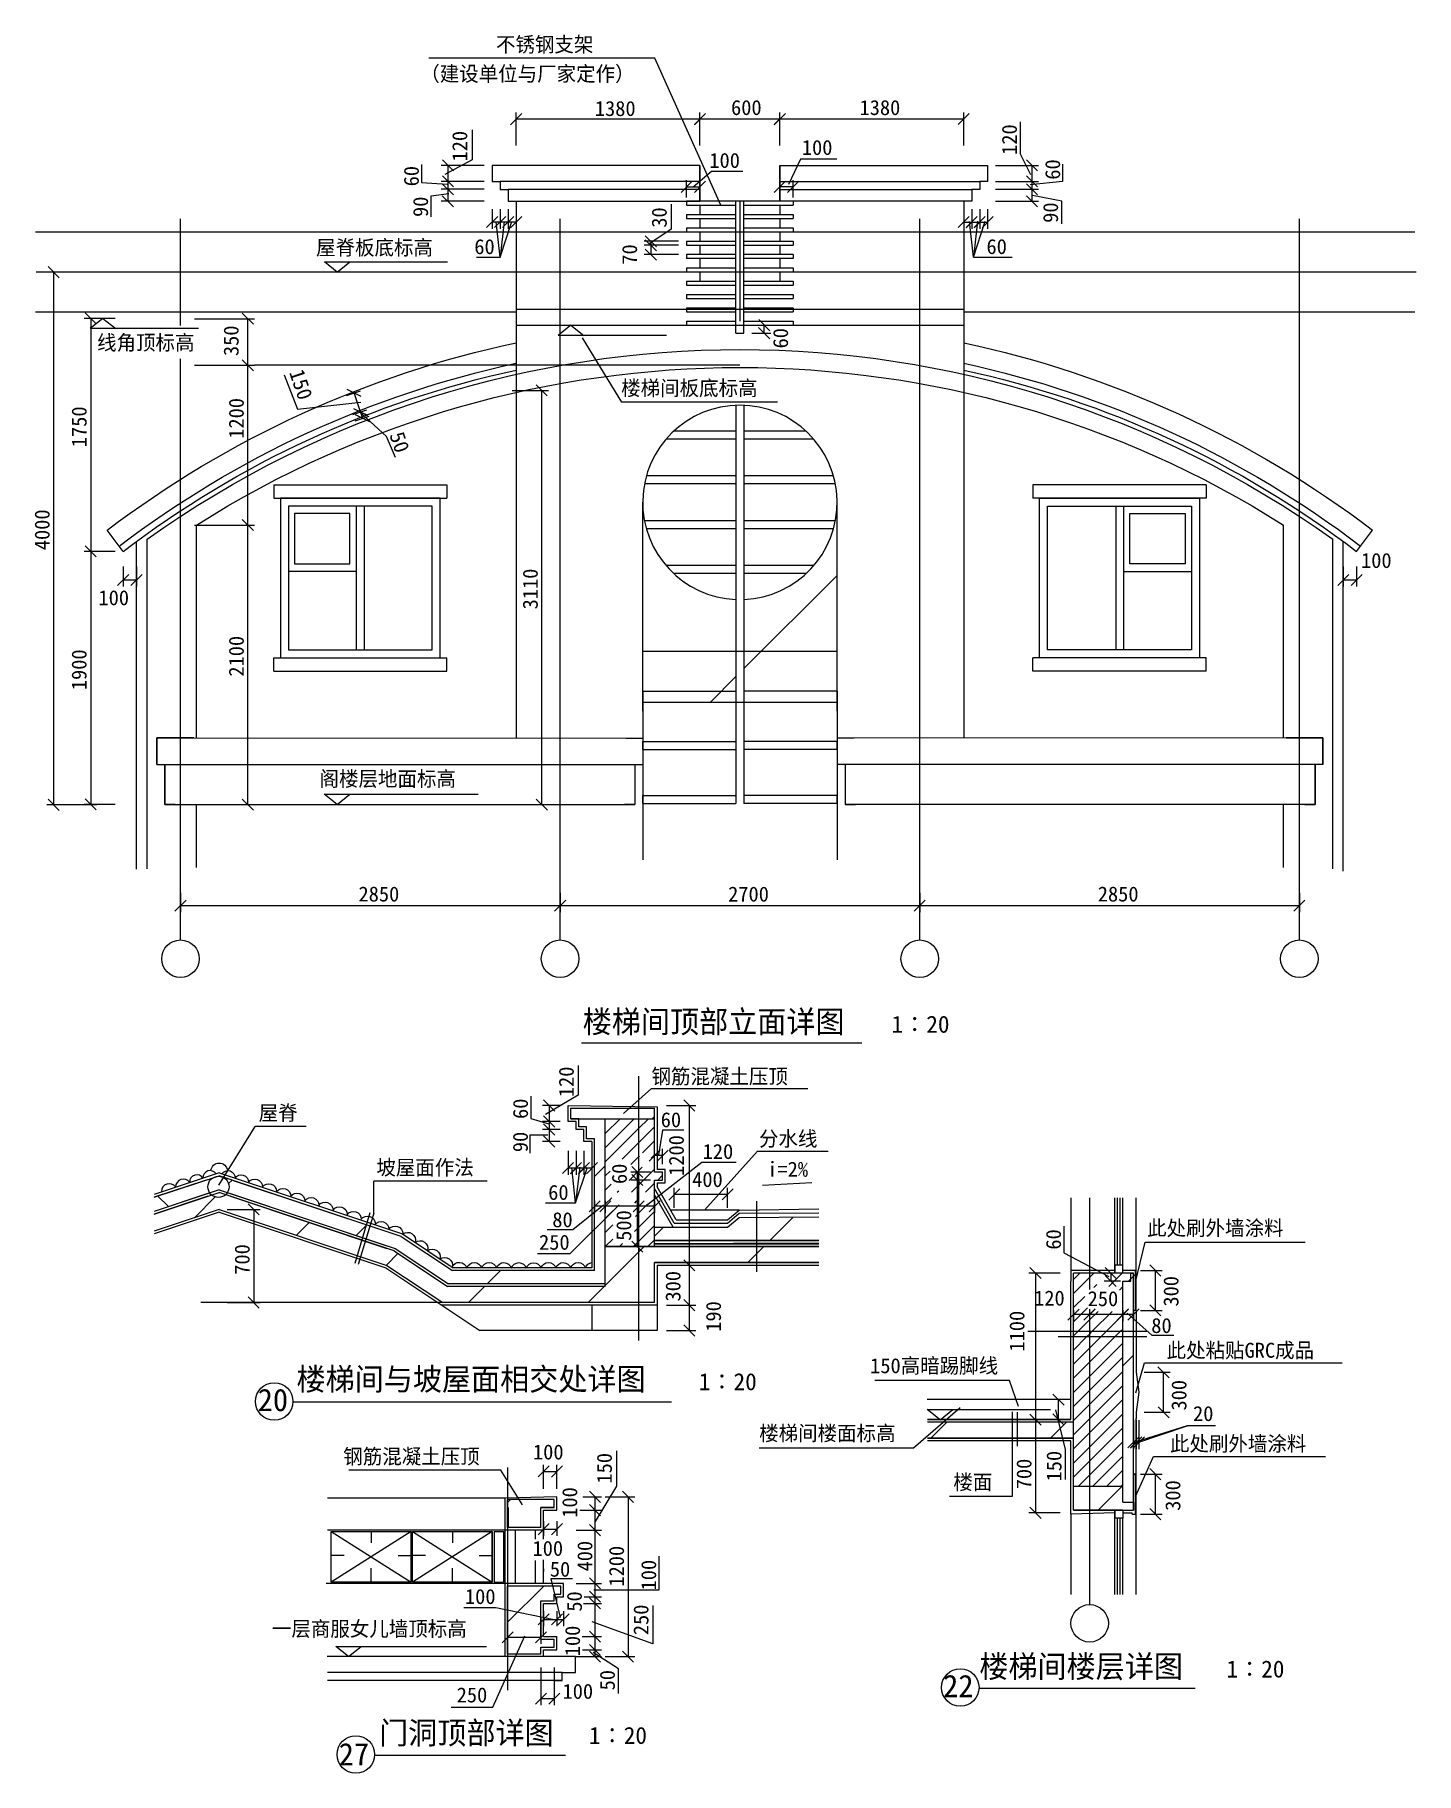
# Model space of a CAD drawing. Header units: metres. Extents: x 879 to 11250, y -2094 to 10963.
import ezdxf

# ---------------------------------------------------------------- set-up
doc = ezdxf.new("R2010")
doc.units = ezdxf.units.M
for name, color, linetype in [('A-AXI', 3, 'Continuous'), ('BALCONY', 7, 'Continuous'), ('DIM', 7, 'Continuous'), ('DOTE', 1, 'Continuous'), ('HAT', 7, 'Continuous'), ('PUB_DIM', 3, 'Continuous'), ('PUB_TEXT', 7, 'Continuous'), ('S_STAIR', 7, 'Continuous'), ('STAIR', 2, 'Continuous'), ('WALL', 7, 'Continuous'), ('WINDOW', 2, 'Continuous'), ('WQ', 7, 'Continuous')]:
    doc.layers.add(name, color=color, linetype=linetype)
pattern_1 = [(45, (0, 0), (-449.013, 449.013), [])]

msp = doc.modelspace()

# ---------------------------------------------------------------- texts
for s, height, p in [('不锈钢支架', 112.5, (4341.13, 10833.99)), ('（建设单位与厂家定作）', 112.5, (3772.69, 10613.86)), ('1380', 112.5, (5083.2, 10352.72)), ('600', 112.5, (6105.77, 10360.13)), ('1380', 112.5, (7070.27, 10359.78)), ('100', 112.5, (5942.86, 9963.04)), ('60', 112.5, (4178.52, 9315.39)), ('60', 112.5, (8023.43, 9316.11)), ('100', 112.5, (10835.38, 6958.17)), ('100', 112.5, (1356.66, 6678.21)), ('2850', 112.5, (3308.9, 4453.04)), ('2700', 112.5, (6083.91, 4452.52)), ('2850', 112.5, (8858.93, 4453.04)), ('1∶20', 128, (7310.48, 3466.99)), ('钢筋混凝土压顶', 112.5, (5508.48, 3083.49)), ('屋脊', 112.5, (2559.19, 2809.12)), ('60', 112.5, (5577.85, 2757.42)), ('分水线', 112.5, (6315.41, 2615.28)), ('120', 112.5, (5892.36, 2519.29)), ('坡屋面作法', 112.5, (3443.19, 2398.87)), ('i=2%', 112.5, (6377.85, 2386.1)), ('400', 112.5, (5813.93, 2308.63)), ('60', 112.5, (4733.22, 2212.07)), ('80', 112.5, (4763.99, 2006.57)), ('此处刷外墙涂料', 112.5, (9229.41, 1944.07)), ('250', 112.5, (4664.47, 1837.32)), ('120', 112.5, (8381.08, 1418.16)), ('250', 112.5, (8783, 1413.77)), ('80', 112.5, (9260.85, 1211.94)), ('此处粘贴GRC成品', 112.5, (9375.74, 1026.21)), ('150高暗踢脚线', 112.5, (7149.88, 910.23)), ('1∶20', 128, (5863.34, 782.47)), ('20', 112.5, (9574.3, 550.69)), ('楼梯间楼面标高', 112.5, (6316.67, 403.28)), ('此处刷外墙涂料', 112.5, (9400.88, 324.36)), ('钢筋混凝土压顶', 112.5, (3194.57, 228.86)), ('100', 112.5, (4618.83, 262.12)), ('楼面', 112.5, (7774.64, 35.72)), ('100', 112.5, (4615.39, -461.87)), ('50', 112.5, (4745.53, -618.27)), ('100', 112.5, (4108.03, -823.44)), ('一层商服女儿墙顶标高', 112.5, (2659.06, -1065.6)), ('1∶20', 128, (9824.88, -1375.7)), ('100', 112.5, (4840.71, -1535.41)), ('250', 112.5, (4045.98, -1562.61)), ('1∶20', 128, (5039.22, -1874.44))]:
    msp.add_text(s, height=height).set_placement(p)
for s, rotation, p in [('120', 90, (4125.03, 10011.26)), ('120', 90, (8251.66, 10060.77)), ('100', 360, (6637.4, 10060.12)), ('60', 90, (3761.76, 9824.59)), ('60', 90, (8576.48, 9874.45)), ('90', 90, (3830.92, 9594.57)), ('90', 90, (8560.75, 9550.64)), ('30', 90, (5622.74, 9513.65)), ('70', 90, (5400.23, 9236.18)), ('350', 90, (2408.67, 8549.63)), ('60', 90, (6533.69, 8606.84)), ('150', 288.61, (2787.7, 8427.46)), ('1200', 90, (2447.63, 7928.63)), ('1750', 90, (1267.45, 7865.35)), ('50', 288.63, (3540.16, 7957.84)), ('4000', 90, (989.7, 7091.67)), ('3110', 90, (4654.53, 6647.24)), ('2100', 90, (2447.63, 6141.95)), ('1900', 90, (1267.28, 6040.42)), ('120', 90, (4925.16, 2983.59)), ('60', 90, (4580.93, 2819.75)), ('90', 90, (4580.15, 2570.35)), ('1200', 90, (5751.49, 2392.01)), ('60', 90, (5323.38, 2331.06)), ('500', 90, (5356.68, 1904.58)), ('60', 90, (8582.48, 1838.17)), ('700', 90, (2491.51, 1649.51)), ('300', 90, (5726.21, 1448.19)), ('300', 90, (9464.72, 1410.39)), ('190', 90, (6030.01, 1221.26)), ('1100', 90, (8308.09, 1072.63)), ('300', 90, (9524.6, 629.68)), ('150', 90, (5210.76, 81.37)), ('150', 90, (8586.4, 97.22)), ('700', 90, (8361.01, 38.24)), ('100', 90, (4950.71, -175.79)), ('300', 90, (9478.84, -123.38)), ('400', 90, (5064.25, -578.86)), ('1200', 90, (5302.12, -692.64)), ('100', 90, (5543.53, -721.37)), ('50', 90, (4986.08, -881.09)), ('250', 90, (5485.87, -1057.32)), ('100', 90, (4971.94, -1215.84)), ('50', 90, (5233.26, -1472.16))]:
    msp.add_text(s, height=112.5, rotation=rotation).set_placement(p)
at = {"layer": 'PUB_TEXT'}
for s, height, p in [('屋脊板底标高', 112.5, (2990.44, 9308.31)), ('线角顶标高', 112.5, (1346.24, 8594.58)), ('楼梯间板底标高', 112.5, (5280.75, 8253.09)), ('阁楼层地面标高', 112.5, (3016.34, 5318.33)), ('楼梯间顶部立面详图', 168, (4992.15, 3466.25)), ('楼梯间与坡屋面相交处详图', 168, (2843.48, 781.31)), ('20', 168, (2551.86, 625.1)), ('楼梯间楼层详图', 168, (7969.76, -1376.58)), ('22', 168, (7697.76, -1523.19)), ('门洞顶部详图', 168, (3463.79, -1875.43)), ('27', 168, (3159.96, -2035.84))]:
    msp.add_text(s, height=height, dxfattribs=at).set_placement(p)

# ---------------------------------------------------------------- blocks, each defined once
blk = doc.blocks.new('_DIMX')
at = {"color": 6}
blk.add_lwpolyline([(-208.28, -208.28), (209.27, 210.3)], dxfattribs=at)

# ---------------------------------------------------------------- hatches: boundary and pattern name
h = msp.add_hatch()
h.set_pattern_fill('ANSI31', scale=1000)
h.paths.add_polyline_path([(5411.79, 2820.41), (5411.79, 2900.41), (4901.79, 2900.41), (4901.79, 2820.41), (4961.79, 2820.41)])
h.paths.add_polyline_path([(5531.79, 2820.41), (5531.79, 2900.41), (5411.79, 2900.41), (5411.79, 2820.41)])
h = msp.add_hatch()
h.set_pattern_fill('AN33C', scale=200)
h.set_pattern_definition(pattern_1)
h.paths.add_polyline_path([(4901.79, 2900.41), (4901.79, 2820.41), (4961.79, 2820.41), (5411.79, 2820.41), (5411.79, 2900.41)])
h.paths.add_polyline_path([(5411.79, 2900.41), (5411.79, 2820.41), (5531.79, 2820.41), (5531.79, 2900.41)])
h = msp.add_hatch()
h.set_pattern_fill('ANSI38', scale=300)
h.paths.add_polyline_path([(2176.57, 2259.71), (2191.65, 2264.74, -0.15), (2177.77, 2309.77, -0.26), (2216.99, 2378.59), (1774.49, 2231.1), (1774.49, 2125.69)])
h.paths.add_polyline_path([(2367, 2358.46), (2298.05, 2381.44), (2296.89, 2379.55, -0.27), (2337.77, 2309.77, -0.14), (2325.34, 2266.94), (3343.79, 1927.45), (3375.14, 2022.41)])
h.paths.add_polyline_path([(3629.17, 1937.73), (3393.78, 2016.2), (3364.1, 1920.68), (3522.79, 1867.78), (3584.85, 1847.1), (3984.18, 1580.88), (5161.79, 1580.88), (5161.79, 2820.41), (4961.79, 2820.41), (4961.79, 2760.41), (5021.79, 2760.41), (5021.79, 2670.41), (5081.79, 2670.41), (5081.79, 2329.25), (5081.79, 1680.88), (4014.45, 1680.88)])
h = msp.add_hatch()
h.set_pattern_fill('ANSI31', scale=1000)
h.paths.add_polyline_path([(2261.79, 2140.55), (3299.9, 1794.51), (3337.52, 1908.46), (2347, 2238.63), (2311.47, 2250.47, -0.37), (2206.29, 2248.54), (1774.49, 2104.61), (1774.49, 1978.11)])
h.paths.add_polyline_path([(3575.98, 1828.97), (3358.16, 1901.58), (3322.54, 1786.96), (3522.79, 1720.21), (3941.79, 1440.88), (5411.79, 1440.88), (5411.79, 1860.88), (5161.79, 1860.88), (5161.79, 1560.88), (3978.12, 1560.88)])
h.paths.add_polyline_path([(6259.42, 1860.88), (5411.79, 1860.88), (5411.79, 1440.88), (5531.79, 1440.88), (5531.79, 1740.88), (6259.42, 1740.88)])
h.paths.add_polyline_path([(6765.9, 1860.88), (6296.71, 1860.88), (6296.71, 1740.88), (6765.9, 1740.88)])
h.paths.add_polyline_path([(6296.71, 1860.88), (6259.42, 1860.88), (6259.42, 1740.88), (6296.71, 1740.88)])
h = msp.add_hatch()
h.set_pattern_fill('AN33C', scale=200)
h.set_pattern_definition(pattern_1)
h.paths.add_polyline_path([(2347, 2238.63), (2311.47, 2250.47, -0.37), (2206.29, 2248.54), (1774.49, 2104.61), (1774.49, 1978.11), (2261.79, 2140.55), (3299.9, 1794.51), (3337.52, 1908.46)])
h.paths.add_polyline_path([(3575.98, 1828.97), (3358.16, 1901.58), (3322.54, 1786.96), (3522.79, 1720.21), (3941.79, 1440.88), (5411.79, 1440.88), (5411.79, 1860.88), (5161.79, 1860.88), (5161.79, 1560.88), (3978.12, 1560.88)])
h.paths.add_polyline_path([(6259.42, 1860.88), (5411.79, 1860.88), (5411.79, 1440.88), (5531.79, 1440.88), (5531.79, 1740.88), (6259.42, 1740.88)])
h.paths.add_polyline_path([(6765.9, 1860.88), (6296.71, 1860.88), (6296.71, 1740.88), (6765.9, 1740.88)])
h = msp.add_hatch()
h.set_pattern_fill('AN32C', scale=200)
h.set_pattern_definition(pattern_1)
h.paths.add_polyline_path([(6217.15, 2080.81), (6765.9, 2084.39), (6765.9, 1906.92), (6217.15, 1906.92)])
h.paths.add_polyline_path([(5531.79, 2007.01), (6079.76, 2007.01), (6165.52, 2080.47), (6179.86, 2080.56), (6179.86, 1906.92), (5531.79, 1906.92)])
h.paths.add_polyline_path([(6179.86, 2080.56), (6217.15, 2080.81), (6217.15, 1906.92), (6179.86, 1906.92)])
h = msp.add_hatch()
h.set_pattern_fill('ANSI38', scale=300)
h.paths.add_polyline_path([(9127.12, 1182.53), (9047.12, 1182.53), (9047.12, 541.8), (9047.12, -58.2), (9127.12, -58.2), (9127.12, 541.8)])
h.paths.add_polyline_path([(9127.12, 1601.8), (9047.12, 1601.8), (9047.12, 1224.67), (9127.12, 1224.67)])
h.paths.add_polyline_path([(9127.12, 1182.53), (9127.12, 1224.67), (9047.12, 1224.67), (9047.12, 1182.53)])
h = msp.add_hatch()
h.set_pattern_fill('ANSI31', scale=1000)
h.paths.add_polyline_path([(8215.47, 541.8), (7578.25, 541.8), (7578.25, 421.8), (8215.47, 421.8)])
h.paths.add_polyline_path([(8677.12, 541.8), (8253.08, 541.8), (8253.08, 421.8), (8677.12, 421.8)])
h.paths.add_polyline_path([(8253.08, 541.8), (8215.47, 541.8), (8215.47, 421.8), (8253.08, 421.8)])
h = msp.add_hatch()
h.set_pattern_fill('AN33C', scale=200)
h.set_pattern_definition(pattern_1)
h.paths.add_polyline_path([(8215.47, 541.8), (7578.25, 541.8), (7578.25, 421.8), (8215.47, 421.8)])
h.paths.add_polyline_path([(8253.08, 541.8), (8215.47, 541.8), (8215.47, 421.8), (8253.08, 421.8)])
h.paths.add_polyline_path([(8677.12, 541.8), (8253.08, 541.8), (8253.08, 421.8), (8677.12, 421.8)])
h = msp.add_hatch()
h.set_pattern_fill('AN33C', scale=200)
h.set_pattern_definition(pattern_1)
h.paths.add_polyline_path([(9047.12, -118.2), (9127.12, -118.2), (9127.12, -58.2), (9047.12, -58.2), (9047.12, 61.8), (8797.19, 61.8), (8797.19, -118.2)])
h.paths.add_polyline_path([(8797.19, 61.8), (8677.12, 61.8), (8677.12, -118.2), (8797.19, -118.2)])
h = msp.add_hatch()
h.set_pattern_fill('ANSI31', scale=1000)
h.paths.add_polyline_path([(9047.12, -118.2), (9127.12, -118.2), (9127.12, -58.2), (9047.12, -58.2), (9047.12, 61.8), (8797.19, 61.8), (8797.19, -118.2)])
h.paths.add_polyline_path([(8797.19, 61.8), (8677.12, 61.8), (8677.12, -118.2), (8797.19, -118.2)])
h = msp.add_hatch()
h.set_pattern_fill('ANSI31', scale=1000)
h.paths.add_polyline_path([(4678.46, -248.92), (4678.46, -98.92), (4778.46, -98.92), (4778.46, -38.92), (4428.46, -38.92), (4428.46, -98.92), (4428.46, -248.92)])
h.paths.add_polyline_path([(4678.46, -798.45), (4778.46, -798.45), (4778.46, -748.45), (4828.46, -748.45), (4828.46, -688.45), (4428.46, -688.45), (4428.46, -1198.45), (4678.46, -1198.45), (4678.46, -1148.45), (4778.46, -1148.45), (4778.46, -1088.45), (4678.46, -1088.45)])
h = msp.add_hatch()
h.set_pattern_fill('AN33C', scale=200)
h.set_pattern_definition(pattern_1)
h.paths.add_polyline_path([(4678.46, -98.92), (4778.46, -98.92), (4778.46, -38.92), (4428.46, -38.92), (4428.46, -98.92), (4428.46, -248.92), (4678.46, -248.92)])
h.paths.add_polyline_path([(4678.46, -798.45), (4778.46, -798.45), (4778.46, -748.45), (4828.46, -748.45), (4828.46, -688.45), (4428.46, -688.45), (4428.46, -1198.45), (4678.46, -1198.45), (4678.46, -1148.45), (4778.46, -1148.45), (4778.46, -1088.45), (4678.46, -1088.45)])
at = {"layer": 'HAT'}
h = msp.add_hatch(dxfattribs=at)
h.set_pattern_fill('ANSI31', scale=700)
h.paths.add_polyline_path([(6142.36, 5950.54), (5442.36, 5950.54), (5442.36, 7447.96, 0.4), (6142.36, 6721.16)])
h = msp.add_hatch(dxfattribs=at)
h.set_pattern_fill('ANSI31', scale=700)
h.paths.add_polyline_path([(6202.35, 6721.16, 0.4), (6902.35, 7447.96), (6902.35, 5950.54), (6202.35, 5950.54)])

# ---------------------------------------------------------------- linework, layer by layer
for p, q in [((5532.96, 10788.4), (3836.49, 10788.4)), ((6029.31, 9681.97), (5532.96, 10788.4)), ((4162.3, 10249.89), (4162.3, 10024.72)), ((8276.3, 10309.13), (8276.3, 10069.82)), ((8276.3, 10069.82), (8354.68, 9913.18)), ((3782.39, 9987.51), (3782.39, 9852.08)), ((4162.3, 10024.72), (3958.22, 9914.26)), ((5960.25, 9934.83), (5820.59, 9818.55)), ((6193.17, 9934.83), (5960.25, 9934.83)), ((6626.47, 10027.94), (6538.02, 9837.23)), ((6901.11, 10027.94), (6626.47, 10027.94)), ((8594.17, 9991.5), (8594.17, 9860.97)), ((3782.39, 9852.08), (3973.75, 9841.45)), ((8594.17, 9860.97), (8350.32, 9834.86)), ((3854.15, 9753.61), (3987.04, 9769.54)), ((3854.15, 9594.27), (3854.15, 9753.61)), ((5657.21, 9691.46), (5657.21, 9503.62)), ((8589.85, 9712.8), (8367.78, 9756.31)), ((8589.85, 9543.11), (8589.85, 9712.8)), ((4371.2, 9292.69), (4342.66, 9559.08)), ((4402.13, 9561.21), (4371.2, 9292.69)), ((4371.2, 9292.69), (4460.67, 9561.21)), ((7924.85, 9293.42), (7896.31, 9559.8)), ((7924.85, 9293.42), (8014.33, 9561.93)), ((7955.79, 9561.93), (7924.85, 9293.42)), ((5657.21, 9503.62), (5496.08, 9396.28)), ((4194.06, 9292.69), (4371.2, 9292.69)), ((7924.85, 9293.42), (8216.11, 9293.42)), ((3053.77, 9257.99), (3977.42, 9257.99)), ((3149.37, 9180.6), (3053.77, 9257.99)), ((3149.37, 9180.6), (3244.96, 9257.99)), ((4492.36, 8901.83), (7852.36, 8901.29)), ((1390.36, 8833.03), (1294.77, 8755.65)), ((2108, 8755.65), (1294.77, 8755.65)), ((1390.36, 8833.03), (1485.95, 8755.65)), ((4492.34, 8781.83), (7852.34, 8781.29)), ((4903.78, 8781.14), (4808.19, 8703.75)), ((4903.78, 8781.14), (4999.37, 8703.75)), ((5621.43, 8703.75), (4808.19, 8703.75)), ((5286.71, 8202.23), (4991.38, 8687.5)), ((2751.62, 8409.58), (2849.68, 8151.92)), ((2849.68, 8151.92), (3325.44, 8202.73)), ((3518.04, 7944.74), (3332.82, 8115.31)), ((6454.88, 8202.23), (5286.71, 8202.23)), ((3587.04, 7788.7), (3518.04, 7944.74)), ((2672.33, 7582.41), (3972.33, 7582.41)), ((9672.37, 7582.41), (8372.37, 7582.41)), ((2672.33, 7482.41), (3972.33, 7482.41)), ((9672.37, 7482.41), (8372.37, 7482.41)), ((2672.33, 6282.41), (3972.33, 6282.41)), ((9672.37, 6282.41), (8372.37, 6282.41)), ((2672.33, 6182.41), (3972.33, 6182.41)), ((9672.37, 6182.41), (8372.37, 6182.41)), ((1794.85, 5682.41), (1794.85, 5482.41)), ((1794.85, 5482.41), (1794.85, 5682.41)), ((2072.33, 5682.41), (1794.85, 5682.41)), ((1794.85, 5682.41), (2072.33, 5682.41)), ((5314.85, 5680.75), (5442.35, 5680.75)), ((5442.35, 5680.75), (5442.35, 5480.75)), ((7029.86, 5680.75), (6902.35, 5680.75)), ((6902.35, 5680.75), (6902.35, 5480.75)), ((10549.86, 5682.41), (10272.37, 5682.41)), ((10272.37, 5682.41), (10549.86, 5682.41)), ((10549.86, 5682.41), (10549.86, 5482.41)), ((10549.86, 5482.41), (10549.86, 5682.41)), ((1854.85, 5482.41), (1854.85, 5182.41)), ((1854.85, 5182.41), (1854.85, 5482.41)), ((5382.35, 5480.75), (5382.35, 5180.75)), ((6962.35, 5480.75), (6962.35, 5180.75)), ((10489.86, 5182.41), (10489.86, 5482.41)), ((10489.86, 5482.41), (10489.86, 5182.41)), ((3147.88, 5181.86), (3052.29, 5259.24)), ((3052.29, 5259.24), (4207.36, 5259.24)), ((3147.88, 5181.86), (3243.47, 5259.24)), ((1854.85, 5182.41), (1932.33, 5182.41)), ((1932.33, 5182.41), (1854.85, 5182.41)), ((2092.33, 4708.85), (2092.33, 5182.3)), ((5382.35, 5180.75), (5304.87, 5180.75)), ((6962.35, 5180.75), (7039.84, 5180.75)), ((10412.37, 5182.41), (10489.86, 5182.41)), ((10489.86, 5182.41), (10412.37, 5182.41)), ((4957.77, 3221.37), (4957.77, 2997.37)), ((5299.33, 2860.75), (5508.36, 3047.6)), ((5508.36, 3047.6), (6682.88, 3047.6)), ((4601.73, 2990.78), (4601.73, 2822.77)), ((4957.77, 2997.37), (4713.82, 2852.42)), ((4901.79, 2820.41), (4901.79, 2900.41)), ((4901.79, 2900.41), (5531.79, 2900.41)), ((5531.79, 2421.01), (5531.79, 2900.41)), ((5551.79, 2911.32), (5551.79, 2441.01)), ((2916.06, 2764.27), (2533.24, 2764.27)), ((4601.73, 2822.77), (4736.89, 2783.24)), ((4961.79, 2820.41), (4901.79, 2820.41)), ((4901.79, 2820.41), (5531.79, 2820.41)), ((4961.79, 2760.41), (4961.79, 2820.41)), ((5021.79, 2760.41), (4961.79, 2760.41)), ((5021.79, 2670.41), (5021.79, 2760.41)), ((5161.79, 1560.88), (5161.79, 2820.41)), ((5161.79, 2815.58), (5166.62, 2820.41)), ((5161.79, 2709.51), (5272.68, 2820.41)), ((5161.79, 2603.45), (5378.75, 2820.41)), ((5161.79, 2497.38), (5411.79, 2747.38)), ((5411.79, 2747.38), (5484.81, 2820.41)), ((5411.79, 2641.32), (5531.79, 2761.32)), ((4598.44, 2562.2), (4598.44, 2700.56)), ((4598.44, 2700.56), (4730.31, 2700.56)), ((5081.79, 2670.41), (5021.79, 2670.41)), ((5061.79, 2650.41), (5061.79, 2329.25)), ((5081.79, 2329.25), (5081.79, 2670.41)), ((5289.11, 2518.64), (5411.79, 2641.32)), ((5440.66, 2564.12), (5531.79, 2655.25)), ((5592.12, 2735.17), (5560.82, 2549.78)), ((5751.12, 2735.17), (5592.12, 2735.17)), ((5353.6, 2477.06), (5411.79, 2535.25)), ((5411.79, 2535.25), (5417.27, 2540.73)), ((5885.87, 2493.04), (5477.62, 2174.59)), ((5507.27, 2524.67), (5531.79, 2549.18)), ((6144.62, 2493.04), (5885.87, 2493.04)), ((6303.96, 2577.41), (6834.18, 2577.41)), ((1774.49, 2231.1), (2261.79, 2393.53)), ((3629.17, 1937.73), (2261.79, 2393.53)), ((4273.63, 2352.73), (3423.81, 2352.73)), ((4938.54, 2189.37), (4910, 2455.75)), ((4938.54, 2189.37), (5028.02, 2457.88)), ((4969.48, 2457.88), (4938.54, 2189.37)), ((5161.79, 2391.32), (5199.1, 2428.63)), ((5340.92, 2358.32), (5411.79, 2429.18)), ((5411.79, 2429.18), (5439.01, 2456.41)), ((5411.79, 2323.12), (5531.79, 2443.12)), ((5591.79, 2421.01), (5531.79, 2421.01)), ((5531.79, 2361.01), (5531.79, 2361.01)), ((5531.79, 2361.01), (5591.79, 2361.01)), ((5531.79, 2329.25), (5531.79, 2361.01)), ((5555.74, 2361.01), (5591.79, 2397.05)), ((5591.79, 2361.01), (5591.79, 2421.01)), ((2261.79, 2288.12), (1774.49, 2125.69)), ((1774.49, 2104.61), (2261.79, 2267.04)), ((2261.79, 2288.12), (3584.85, 1847.1)), ((3575.98, 1828.97), (2261.79, 2267.04)), ((5061.79, 2329.25), (5061.79, 1700.88)), ((5081.79, 1680.88), (5081.79, 2329.25)), ((5161.79, 2285.25), (5206.43, 2329.89)), ((5161.79, 2179.18), (5210.08, 2227.47)), ((5251.42, 2268.81), (5262.34, 2279.73)), ((5357.48, 2268.81), (5411.79, 2323.12)), ((5463.55, 2268.81), (5531.79, 2337.05)), ((5528.03, 2329.25), (5528.03, 1880.88)), ((5531.79, 1860.88), (5531.79, 2329.25)), ((5679.54, 2037.62), (5531.79, 2297.59)), ((5551.79, 2341.01), (5551.79, 2310.97)), ((8987.12, 1721.8), (8987.12, 2226.08)), ((9007.12, 1721.8), (9007.12, 2226.08)), ((9027.12, 1721.8), (9027.12, 2226.08)), ((9047.12, 1721.8), (9047.12, 2226.08)), ((9147.12, 1381.8), (9147.12, 2226.08)), ((2261.79, 2140.55), (1774.49, 1978.11)), ((2261.79, 2140.55), (3522.79, 1720.21)), ((4713.59, 2189.37), (4938.54, 2189.37)), ((4898.96, 1809.01), (5265.08, 2175.13)), ((4917.45, 1989.83), (5149.35, 2173.74)), ((5161.79, 2073.12), (5218.64, 2129.97)), ((5382.39, 2187.66), (5399.65, 2204.91)), ((5387.27, 2086.47), (5411.79, 2110.99)), ((5411.79, 2110.99), (5479.62, 2178.81)), ((5411.79, 2004.92), (5531.79, 2124.92)), ((6079.76, 2062.1), (6165.52, 2135.57)), ((6079.76, 2037.62), (6165.52, 2111.08)), ((6165.52, 2135.57), (6765.9, 2143.68)), ((6165.52, 2111.08), (6765.9, 2115.24)), ((6296.71, 2201.34), (6296.71, 1670.81)), ((4726.03, 1989.83), (4917.45, 1989.83)), ((5161.79, 1967.05), (5218.34, 2023.6)), ((5381.48, 1974.61), (5411.79, 2004.92)), ((5411.79, 1898.85), (5531.79, 2018.85)), ((5531.79, 2007.01), (6079.76, 2007.01)), ((5679.54, 2037.62), (6079.76, 2037.62)), ((5693.23, 2062.1), (6079.76, 2062.1)), ((6079.76, 2007.01), (6165.52, 2080.47)), ((6165.52, 2080.47), (6765.9, 2084.39)), ((8603.49, 2014.57), (8603.49, 1814.68)), ((3575.98, 1828.97), (3978.12, 1560.88)), ((3584.85, 1847.1), (3984.18, 1580.88)), ((3629.17, 1937.73), (4014.45, 1680.88)), ((5161.79, 1860.99), (5218.03, 1917.23)), ((5161.79, 1860.88), (6765.9, 1860.88)), ((6765.9, 1860.88), (5161.79, 1860.88)), ((5267.75, 1860.88), (5291.32, 1884.46)), ((5373.81, 1860.88), (5411.79, 1898.85)), ((5479.88, 1860.88), (5531.79, 1912.79)), ((6765.9, 1882.78), (5528.03, 1882.78)), ((5531.79, 1906.92), (6765.9, 1906.92)), ((6765.9, 1906.92), (5531.79, 1906.92)), ((6765.9, 1904.67), (5531.79, 1904.67)), ((5531.79, 1882.78), (6765.9, 1882.78)), ((6765.9, 1885.03), (6124.01, 1885.03)), ((3522.79, 1720.21), (3941.79, 1440.88)), ((4652.33, 1809.01), (4898.96, 1809.01)), ((6765.9, 1740.88), (5531.79, 1740.88)), ((5531.79, 1440.88), (5531.79, 1740.88)), ((5551.79, 1720.88), (5551.79, 1512.34)), ((8603.49, 1814.68), (8942.68, 1636.06)), ((9047.12, 1721.8), (8987.12, 1721.8)), ((9047.12, 1721.8), (8987.12, 1721.8)), ((8987.12, 1661.8), (8987.12, 1721.8)), ((8987.12, 1661.8), (8987.12, 1721.8)), ((9047.12, 1721.8), (8987.12, 1721.8)), ((8987.12, 1721.8), (8987.12, 1661.8)), ((9047.12, 1661.8), (9047.12, 1721.8)), ((9047.12, 1661.8), (9047.12, 1721.8)), ((9047.12, 1661.8), (9047.12, 1721.8)), ((5161.79, 1580.88), (3984.18, 1580.88)), ((5081.79, 1680.88), (4014.45, 1680.88)), ((8987.12, 1681.8), (8657.12, 1681.8)), ((8657.12, 561.8), (8657.12, 1601.8)), ((8657.12, 561.8), (8657.12, 1601.8)), ((8677.12, 421.8), (8677.12, 1661.8)), ((9107.12, 1661.8), (8677.12, 1661.8)), ((8677.12, 1614.44), (8724.48, 1661.8)), ((8677.12, 1508.38), (8797.18, 1628.43)), ((8797.18, 1628.43), (8830.54, 1661.8)), ((8828.52, 1553.71), (8851.43, 1576.62)), ((8931.02, 1656.21), (8936.61, 1661.8)), ((8941.43, 1560.55), (9042.68, 1661.8)), ((9147.12, 1681.8), (9047.12, 1681.8)), ((9047.12, 541.8), (9047.12, 1601.8)), ((9047.12, 1601.8), (9107.12, 1601.8)), ((9088.74, 1601.8), (9147.12, 1660.18)), ((9107.12, 1601.8), (9107.12, 1661.8)), ((9107.12, 1661.8), (9127.12, 1661.8)), ((9127.12, 541.8), (9127.12, 1661.8)), ((9142.12, 1381.8), (9142.12, 1681.8)), ((5531.79, 1440.88), (3941.79, 1440.88)), ((5161.79, 1560.88), (3978.12, 1560.88)), ((5551.79, 1512.34), (5551.79, 1420.88)), ((8677.12, 1402.31), (8760.99, 1486.18)), ((9021.28, 1534.34), (9047.12, 1560.18)), ((9041.7, 1448.69), (9047.12, 1454.11)), ((8677.12, 1296.25), (8781.41, 1400.53)), ((8711.61, 1224.67), (8797.18, 1310.24)), ((8797.18, 1310.24), (8860.79, 1373.85)), ((8817.67, 1224.67), (8967.42, 1374.41)), ((8923.74, 1224.67), (9047.12, 1348.05)), ((9267.57, 1192.83), (9080.69, 1359.76)), ((9127.12, 1386.52), (9127.12, 1386.52)), ((9142.12, 1391.8), (9142.12, 1391.8)), ((8333.27, 1224.67), (9226.46, 1224.67)), ((9226.46, 1182.53), (8561.19, 1182.53)), ((8677.12, 1190.18), (8711.61, 1224.67)), ((8677.12, 1084.11), (8775.53, 1182.53)), ((8775.53, 1182.53), (8797.18, 1204.17)), ((8797.18, 1204.17), (8817.67, 1224.67)), ((8797.18, 1098.11), (8881.6, 1182.53)), ((8797.18, 992.04), (8987.66, 1182.53)), ((8881.6, 1182.53), (8923.74, 1224.67)), ((8987.66, 1182.53), (9029.81, 1224.67)), ((9029.81, 1224.67), (9047.12, 1241.98)), ((9428.94, 1192.83), (9267.57, 1192.83)), ((8677.12, 978.05), (8797.18, 1098.11)), ((8797.18, 885.98), (9047.12, 1135.92)), ((8677.12, 871.98), (8797.18, 992.04)), ((8797.18, 779.91), (9047.12, 1029.85)), ((8797.18, 673.85), (9047.12, 923.78)), ((8677.12, 765.92), (8797.18, 885.98)), ((8797.18, 567.78), (9047.12, 817.72)), ((8677.12, 659.85), (8797.18, 779.91)), ((8677.12, 553.78), (8797.18, 673.85)), ((8797.18, 461.71), (9047.12, 711.65)), ((7475.15, 348.65), (7825.94, 651.99)), ((7674.88, 559.75), (7579.29, 637.13)), ((7579.29, 637.13), (8502.93, 637.13)), ((7579.77, 561.8), (8657.12, 561.8)), ((8657.12, 561.8), (7579.77, 561.8)), ((8677.12, 541.8), (7579.77, 541.8)), ((7674.88, 559.75), (7770.47, 637.13)), ((8215.47, 619.8), (8215.47, -16.91)), ((8253.08, 617.56), (8253.08, 362.54)), ((8616.22, 337.47), (8543.42, 635.06)), ((8677.12, 447.72), (8797.18, 567.78)), ((8797.18, 355.65), (9047.12, 605.59)), ((9047.12, -58.2), (9047.12, 541.8)), ((9127.12, -58.2), (9127.12, 541.8)), ((9147.12, -18.2), (9147.12, 570.8)), ((7579.77, 421.8), (8677.12, 421.8)), ((8657.12, 401.8), (7579.77, 401.8)), ((8657.12, -148.2), (8657.12, 401.8)), ((8657.12, 85.35), (8657.12, 401.8)), ((8677.12, 341.65), (8797.18, 461.71)), ((8677.12, -118.2), (8677.12, 421.8)), ((8797.18, 249.58), (9047.12, 499.52)), ((8797.19, 143.52), (9047.12, 393.45)), ((9531.14, 515.94), (9148.1, 394.14)), ((9160.99, 389.85), (9531.14, 515.94)), ((9743.18, 515.94), (9531.14, 515.94)), ((5244.95, 326.47), (5244.95, 62.85)), ((6317.87, 348.65), (7475.15, 348.65)), ((8616.22, 112.62), (8616.22, 337.47)), ((8677.12, 235.59), (8797.18, 355.65)), ((8821.53, 61.8), (9047.12, 287.39)), ((8677.12, 129.52), (8797.18, 249.58)), ((8715.47, 61.8), (8797.19, 143.52)), ((8927.6, 61.8), (9047.12, 181.32)), ((5244.95, 62.85), (5086.65, -204.83)), ((8677.12, 61.8), (9047.12, 61.8)), ((9033.67, 61.8), (9047.12, 75.26)), ((4408.46, -28.01), (4408.46, -118.92)), ((4408.46, -118.92), (4408.46, -1218.45)), ((4778.46, -38.92), (4428.46, -38.92)), ((4428.46, -98.92), (4428.46, -38.92)), ((4428.46, -248.92), (4428.46, -98.92)), ((4432.22, -98.92), (4432.22, -248.92)), ((4778.46, -98.92), (4678.46, -98.92)), ((4678.46, -248.92), (4678.46, -98.92)), ((4678.46, -98.92), (4778.46, -98.92)), ((4778.46, -98.92), (4778.46, -38.92)), ((8677.12, -118.2), (9127.12, -118.2)), ((8987.12, -118.2), (8987.12, -178.2)), ((8987.12, -178.2), (8987.12, -118.2)), ((9047.12, -58.2), (9127.12, -58.2)), ((9047.12, -118.2), (9047.12, -178.2)), ((9047.12, -118.2), (9127.12, -118.2)), ((9047.12, -118.2), (9047.12, -178.2)), ((9127.12, -38.2), (9127.12, -38.2)), ((9127.12, -38.2), (9127.12, -38.2)), ((9127.12, -118.2), (9127.12, -58.2)), ((9127.12, -58.2), (9127.12, -58.2)), ((9127.12, -58.2), (9127.12, -118.2)), ((9127.12, -78.2), (9127.12, -78.2)), ((9127.77, -58.2), (9127.77, -58.2)), ((9147.12, -148.2), (9147.12, -18.2)), ((9147.12, -18.2), (9147.12, -18.2)), ((9147.12, -18.2), (9147.12, -18.2)), ((4678.46, -248.92), (4428.46, -248.92)), ((8987.12, -138.2), (8657.12, -148.2)), ((9047.12, -178.2), (8987.12, -178.2)), ((8987.12, -752.69), (8987.12, -178.2)), ((9047.12, -178.2), (8987.12, -178.2)), ((9007.12, -752.69), (9007.12, -178.2)), ((9027.12, -752.69), (9027.12, -178.2)), ((9047.12, -138.2), (9116.94, -138.2)), ((9047.12, -138.2), (9117.12, -138.2)), ((9047.12, -752.69), (9047.12, -178.2)), ((9117.12, -148.2), (9117.12, -138.2)), ((9117.12, -148.2), (9147.12, -148.2)), ((9147.12, -752.69), (9147.12, -138.2)), ((5564.69, -464.88), (5564.69, -718.57)), ((4698.46, -558.49), (4698.46, -579.65)), ((4914.62, -634.43), (4753.66, -634.43)), ((4753.66, -634.43), (4821.75, -925.17)), ((4828.46, -688.45), (4428.46, -688.45)), ((4428.46, -1198.45), (4428.46, -688.45)), ((4778.46, -798.45), (4778.46, -748.45)), ((4778.46, -748.45), (4828.46, -748.45)), ((4828.46, -748.45), (4828.46, -688.45)), ((5564.69, -718.57), (5075.06, -718.57)), ((4100.82, -849.93), (4341.07, -849.93)), ((4341.07, -849.93), (4776.89, -939.26)), ((4678.46, -798.45), (4778.46, -798.45)), ((4678.46, -1088.45), (4678.46, -798.45)), ((5517.81, -833.59), (5517.81, -1123.25)), ((5517.81, -1123.25), (5063.78, -957.08)), ((3233.42, -1218.89), (3137.83, -1141.5)), ((3137.83, -1141.5), (4270.29, -1141.5)), ((3233.42, -1218.89), (3329.01, -1141.5)), ((4318.19, -1597.17), (4558.44, -1062.59)), ((4678.46, -1088.45), (4778.46, -1088.45)), ((4678.46, -1148.45), (4778.46, -1148.45)), ((4678.46, -1198.45), (4678.46, -1148.45)), ((4778.46, -1148.45), (4778.46, -1088.45)), ((4428.46, -1198.45), (4678.46, -1198.45)), ((5259.97, -1311.19), (5070.62, -1186.72)), ((5259.97, -1495.42), (5259.97, -1311.19)), ((4005.3, -1597.17), (4318.19, -1597.17))]:
    msp.add_line(p, q)
for points in [[(883.5, 9482.41), (4492.34, 9482.41)], [(4492.34, 9482.41), (7852.34, 9482.41)], [(7852.34, 9482.41), (11239.22, 9482.41)], [(888.75, 9182.41), (11249.7, 9182.41)], [(883.5, 8882.41), (4492.34, 8882.41)], [(7852.34, 8882.41), (11239.22, 8882.41)], [(6172.92, 8480.3), (2527.98, 8480.29)], [(2092.33, 5682.28), (2092.33, 7280.48)], [(10253.5, 5682.28), (10253.5, 7280.48)], [(10802.37, 7082.58), (10922.64, 7242.38)], [(1642.33, 4695.35), (1642.33, 7156.58)], [(1722.33, 4698.82), (1722.33, 7174.48)], [(10623.5, 4698.82), (10623.5, 7174.48)], [(10253.5, 4708.85), (10253.5, 5182.3)], [(4983.79, 3391.93), (7086.72, 3391.93)], [(4881.79, 2920.41), (5551.79, 2911.32)], [(5061.79, 2650.41), (5001.79, 2650.41), (5001.79, 2740.41), (4941.79, 2740.41), (4941.79, 2800.41), (4881.79, 2800.41), (4881.79, 2920.41)], [(2261.1, 2321.3), (2533.24, 2764.27)], [(5905.74, 2135.57), (6303.96, 2577.41)], [(2261.79, 2414.61), (1774.49, 2252.18)], [(2156.57, 2358.46), (1774.49, 2231.1)], [(2261.79, 2414.61), (3638.04, 1955.86)], [(2367, 2358.46), (3522.79, 1973.19)], [(3423.81, 2112.84), (3423.81, 2352.73)], [(5551.79, 2341.01), (5611.79, 2341.01), (5611.79, 2441.01), (5551.79, 2441.01)], [(2176.57, 2259.71), (1774.49, 2125.69)], [(2176.57, 2238.63), (1774.49, 2104.61)], [(2347, 2259.71), (3522.79, 1867.78)], [(2347, 2238.63), (3522.79, 1846.7)], [(5671.03, 2006.49), (5531.79, 2249.34)], [(5693.23, 2062.1), (5551.79, 2310.97)], [(8657.12, 2226.08), (8657.12, 1601.8)], [(2261.79, 2140.55), (1774.49, 1978.11)], [(2261.79, 2119.46), (1774.49, 1957.03)], [(2261.79, 2140.55), (3522.79, 1720.21)], [(2261.79, 2119.46), (3513.92, 1702.09)], [(3394.54, 2113.73), (3280.26, 1735.03)], [(3423.81, 2112.84), (3306.41, 1726.09)], [(6165.52, 2135.57), (5651.48, 2135.57)], [(3575.98, 1828.97), (3978.12, 1560.88)], [(3638.04, 1955.86), (4020.51, 1700.88)], [(5528.03, 1880.88), (6765.9, 1880.88)], [(5531.79, 1860.88), (6765.9, 1860.88)], [(9142.12, 1594.06), (9214.36, 1894.02), (10415.47, 1894.02)], [(3513.92, 1702.09), (4220.73, 1230.88)], [(3522.79, 1720.21), (3941.79, 1440.88)], [(5061.79, 1700.88), (4020.51, 1700.88)], [(5531.79, 1740.88), (6765.9, 1740.88)], [(5551.79, 1720.88), (6765.9, 1720.88)], [(9107.12, 1661.8), (9127.12, 1661.8)], [(3941.79, 1440.88), (2125.66, 1440.88)], [(5551.79, 1420.88), (3935.73, 1420.88)], [(5551.79, 1420.88), (5551.79, 1230.88), (4220.73, 1230.88)], [(5061.79, 1420.88), (5061.79, 1230.88)], [(9147.12, 1381.8), (9127.12, 1381.8)], [(9147.12, 1381.8), (9147.12, 916.8)], [(9143.88, 763.58), (9210.3, 987.51), (10693.48, 987.49)], [(9147.12, 916.8), (9167.12, 766.8), (9147.12, 616.8)], [(8262.98, 660.54), (8196.08, 855.52), (7186.38, 855.52)], [(2817.43, 695.79), (5659.49, 695.79)], [(8657.12, 711.8), (7578.25, 711.8)], [(7579.77, 561.77), (8657.06, 561.77)], [(9147.12, 616.8), (9147.12, 570.8)], [(9142.12, -16.08), (9276.32, 283.88), (10569.3, 283.88)], [(4540.92, -78.58), (4377.08, 182.06), (3235.4, 182.06)], [(9147.12, -148.2), (9142.12, -148.2), (9142.12, 151.8), (9127.12, 151.8)], [(9127.12, 151.8), (9147.12, 151.8)], [(9047.12, -58.2), (9047.12, 61.8)], [(4408.46, -28.01), (3076.52, -28.01)], [(4798.46, -18.92), (4408.46, -28.77)], [(4408.46, -118.92), (4408.46, -118.92)], [(4698.46, -337.28), (4698.46, -198.92), (4698.46, -198.92), (4698.46, -118.92), (4798.46, -118.92), (4798.46, -18.92)], [(9047.12, -58.2), (9127.12, -58.2)], [(9127.12, -38.2), (9127.12, -38.2)], [(8657.12, -148.2), (8657.12, -752.69)], [(4408.46, -268.92), (3075, -268.92)], [(4408.46, -268.92), (3076.52, -268.92)], [(3103.46, -278.92), (3703.46, -278.92), (3703.46, -658.45), (3103.46, -658.45), (3103.46, -278.92), (3703.46, -658.45), (3703.46, -278.92), (3103.46, -658.45)], [(3403.46, -278.92), (3403.46, -363.7)], [(3713.46, -278.92), (4313.46, -278.92), (4313.46, -658.45), (3713.46, -658.45), (3713.46, -278.92), (4313.46, -658.45), (4313.46, -278.92), (3713.46, -658.45)], [(4013.46, -278.92), (4013.46, -363.7)], [(4328.46, -278.92), (4398.46, -278.92)], [(4328.46, -278.92), (4328.46, -658.45)], [(4398.46, -278.92), (4398.46, -658.45)], [(4408.46, -268.92), (4408.46, -668.45)], [(4408.46, -268.92), (4408.46, -668.45)], [(4408.46, -268.92), (4408.46, -668.45)], [(4698.46, -268.92), (4408.46, -268.92)], [(4488.46, -668.45), (4488.46, -268.92)], [(4638.46, -335.68), (4638.46, -268.92)], [(3201.04, -458.45), (3103.46, -458.45)], [(3605.88, -458.45), (3703.46, -458.45)], [(3811.04, -458.45), (3713.46, -458.45)], [(4215.88, -458.45), (4313.46, -458.45)], [(4638.46, -668.45), (4638.46, -496.16)], [(4698.46, -668.45), (4698.46, -492.34)], [(3403.46, -658.45), (3403.46, -553.19)], [(4013.46, -658.45), (4013.46, -553.19)], [(4408.46, -668.45), (3066.66, -668.45)], [(4408.46, -668.45), (3075, -668.45)], [(4328.46, -658.45), (4398.46, -658.45)], [(4698.46, -668.45), (4408.46, -668.45)], [(4678.46, -688.45), (4678.46, -688.45)], [(4698.46, -818.45), (4798.46, -818.45), (4798.46, -768.45), (4848.46, -768.45), (4848.46, -668.45), (4698.46, -668.45)], [(4698.46, -1068.45), (4698.46, -818.45)], [(4698.46, -1068.45), (4798.46, -1068.45)], [(4698.46, -1168.45), (4798.46, -1168.45)], [(4698.46, -1218.45), (4698.46, -1168.45)], [(4798.46, -1168.45), (4798.46, -1168.45), (4798.46, -1068.45)], [(4798.46, -1218.45), (3074.35, -1218.45)], [(4778.46, -1398.45), (4838.46, -1398.45), (4838.46, -1338.45), (4938.46, -1338.45), (4938.46, -1218.45)], [(4938.46, -1218.45), (4798.46, -1218.45)], [(4838.46, -1338.45), (3076.82, -1338.45)], [(4838.46, -1398.45), (3076.82, -1398.45)], [(7967.84, -1455.13), (9589.99, -1455.13)], [(3432.59, -1958.82), (4863.51, -1958.82)]]:
    msp.add_lwpolyline(points)
for points in [[(1722.33, 7174.48, -0.32), (10623.5, 7174.48, -0.29)], [(2092.33, 7280.48, -0.29), (10253.5, 7280.48)], [(2201.1, 2431.23, -0.92), (2325.43, 2431.47, -1.8)], [(2041.46, 2343.47, 0.73), (1935.41, 2309.02, -0.54)], [(2141.38, 2374.47, 0.78), (2041.46, 2343.47)], [(2240.1, 2407.38, 0.77), (2141.38, 2374.47)], [(2283.47, 2407.38, -0.77), (2382.19, 2374.47)], [(2382.19, 2374.47, -0.78), (2482.11, 2343.47)], [(2482.11, 2343.47, -0.73), (2588.16, 2309.02, 0.54)], [(1935.41, 2309.02, 0.73), (1829.36, 2274.57, -0.54)], [(2587.93, 2308.7, -0.73), (2693.98, 2274.25, 0.54)], [(2693.98, 2274.25, -0.73), (2800.03, 2239.8, 0.54)], [(2799.57, 2239.16, -0.73), (2905.62, 2204.71, 0.54)], [(2905.62, 2204.71, -0.73), (3011.66, 2170.26, 0.54)], [(3011.66, 2170.26, -0.73), (3117.71, 2135.81, 0.54)], [(3117.71, 2135.81, -0.73), (3223.76, 2101.36, 0.54)], [(3223.3, 2100.72, -0.73), (3329.35, 2066.27, 0.54)], [(3329.35, 2066.27, -0.73), (3435.4, 2031.82, 0.54)], [(3431.19, 2024.81, -0.73), (3537.24, 1990.36, 0.54)], [(3537.24, 1990.36, -0.73), (3643.29, 1955.91, 0.54)], [(3642.82, 1955.27, -0.73), (3735.23, 1892.86, 0.54)], [(3735.23, 1892.86, -0.73), (3827.63, 1830.45, 0.54)], [(3827.17, 1829.82, -0.73), (3919.57, 1767.41, 0.54)], [(3919.57, 1767.41, -0.73), (4011.98, 1705, 0.54)], [(4011.45, 1704.59, -0.73), (4122.81, 1698.89, 0.54)], [(4122.25, 1700.88, -0.73), (4233.75, 1700.37, 0.54)], [(4233.59, 1700.88, -0.73), (4345.09, 1700.37, 0.54)], [(4345.09, 1700.37, -0.73), (4456.6, 1699.86, 0.54)], [(4456.6, 1699.86, -0.73), (4568.1, 1699.34, 0.54)], [(4568.1, 1699.34, -0.73), (4679.6, 1698.83, 0.54)], [(4678.92, 1700.88, -0.73), (4790.42, 1700.37, 0.54)], [(4790.42, 1700.37, -0.73), (4901.92, 1699.86, 0.54)], [(4901.59, 1700.88, -0.73), (5013.09, 1700.37, 0.54)], [(5012.93, 1700.88, -0.29), (5061.79, 1740.91, -0.29)]]:
    msp.add_lwpolyline(points, format="xyb")
for points in [[(9127.12, -38.2), (9127.12, -38.2)], [(4698.46, -1218.45), (4698.46, -1218.45)]]:
    msp.add_lwpolyline(points, close=True)
for centre, radius in [((1972.33, 4023.09), 140.83), ((4822.33, 4023.09), 140.83), ((7522.37, 4023.09), 140.83), ((10372.37, 4023.09), 140.83), ((2257.77, 2309.77), 80), ((8798.13, -968.4), 140.83)]:
    msp.add_circle(centre, radius)
at = {"layer": 'A-AXI'}
for p, q in [((8677.12, 1383.24), (8677.12, 1300.62)), ((8796.98, 1350.62), (8677.32, 1350.62)), ((8797.18, 1383.24), (8797.18, 1300.62)), ((8797.18, 1383.24), (8797.18, 1300.62)), ((9046.92, 1350.62), (8797.38, 1350.62)), ((9047.12, 1383.24), (9047.12, 1300.62)), ((9047.12, 1383.24), (9047.12, 1300.62)), ((9126.92, 1350.62), (9047.32, 1350.62)), ((9127.12, 1383.24), (9127.12, 1300.62))]:
    msp.add_line(p, q, dxfattribs=at)
at = {"layer": 'BALCONY'}
for points in [[(1422.06, 7242.38, -0.11), (4492.34, 8649.54, -0.11)], [(7852.34, 8649.55, -0.11), (10922.64, 7242.38)], [(1512.27, 7122.53, -0.11), (4492.34, 8495.96, -0.11)], [(7852.34, 8495.97, -0.11), (10832.43, 7122.53)], [(1542.33, 7082.58, -0.11), (4492.34, 8444.73, -0.11)], [(7852.34, 8444.74, -0.11), (10802.37, 7082.58)]]:
    msp.add_lwpolyline(points, format="xyb", dxfattribs=at)
for points in [[(3922.33, 6282.41), (3922.33, 7482.41), (2722.33, 7482.41), (2722.33, 6282.41), (3922.33, 6282.41)], [(8422.37, 6282.41), (8422.37, 7482.41), (9622.37, 7482.41), (9622.37, 6282.41), (8422.37, 6282.41)], [(3243.85, 7366.57), (2829, 7366.57), (2829, 6988.12), (3243.85, 6988.12), (3243.85, 7366.57)], [(9100.85, 7366.57), (9515.69, 7366.57), (9515.69, 6988.12), (9100.85, 6988.12), (9100.85, 7366.57)], [(1542.33, 7082.58), (1422.06, 7242.38)], [(3291.37, 6932.04), (2782.33, 6932.04)], [(9053.33, 6932.04), (9562.37, 6932.04)]]:
    msp.add_lwpolyline(points, dxfattribs=at)
for points in [[(3862.33, 6342.41), (3862.33, 7422.41), (2782.33, 7422.41), (2782.33, 6342.41)], [(8482.37, 6342.41), (8482.37, 7422.41), (9562.37, 7422.41), (9562.37, 6342.41)]]:
    msp.add_lwpolyline(points, close=True, dxfattribs=at)
at = {"layer": 'DIM'}
msp.add_line((8215.47, -16.91), (7745.42, -16.91), dxfattribs=at)
at = {"layer": 'DOTE'}
for p, q in [((6172.35, 9711.97), (6172.35, 8811.97)), ((1972.33, 8778.51), (1972.33, 9580.8)), ((4822.33, 4163.26), (4822.33, 9580.8)), ((7522.37, 4163.26), (7522.37, 9580.8)), ((10372.37, 4163.26), (10372.37, 9580.8)), ((1972.33, 4163.26), (1972.33, 8529.59)), ((5411.79, 3141.73), (5411.79, 1155.75)), ((8797.17, 2226.08), (8797.18, 1538.33)), ((8797.18, 1392.08), (8797.19, -824.63)), ((4428.46, 202.4), (4428.46, -1471))]:
    msp.add_line(p, q, dxfattribs=at)
at = {"layer": 'PUB_DIM'}
for p, q in [((4492.34, 10132.35), (4492.34, 10379.43)), ((5872.16, 10329.43), (4492.54, 10329.43)), ((5872.36, 10132.35), (5872.36, 10379.43)), ((5872.36, 10132.35), (5872.36, 10379.43)), ((6472.16, 10329.43), (5872.56, 10329.43)), ((6472.36, 10132.35), (6472.36, 10379.43)), ((6472.36, 10132.35), (6472.36, 10379.43)), ((7852.14, 10329.43), (6472.56, 10329.43)), ((7852.34, 10132.35), (7852.34, 10379.43)), ((4252.34, 9981.98), (3929.97, 9981.98)), ((3979.97, 9982.18), (3979.97, 9982.38)), ((3979.97, 9981.98), (3979.97, 9861.98)), ((8092.37, 9981.98), (8414.74, 9981.98)), ((8364.74, 9982.18), (8364.74, 9982.38)), ((8364.74, 9981.98), (8364.74, 9861.98)), ((4252.34, 9861.98), (3929.97, 9861.98)), ((4252.34, 9861.98), (3929.97, 9861.98)), ((4252.34, 9801.98), (3929.97, 9801.98)), ((4252.34, 9801.98), (3929.97, 9801.98)), ((3979.97, 9862.18), (3979.97, 9862.38)), ((3979.97, 9861.98), (3979.97, 9801.98)), ((3979.97, 9861.78), (3979.97, 9861.58)), ((3979.97, 9802.18), (3979.97, 9802.38)), ((3979.97, 9801.98), (3979.97, 9711.98)), ((3979.97, 9801.78), (3979.97, 9801.58)), ((5772.15, 9820.63), (5771.95, 9820.63)), ((5772.35, 9740.47), (5772.35, 9870.63)), ((5772.35, 9820.63), (5872.35, 9820.63)), ((5872.35, 9740.47), (5872.35, 9870.63)), ((5872.55, 9820.63), (5872.75, 9820.63)), ((6472.36, 9740.47), (6472.36, 9870.63)), ((6572.16, 9820.63), (6472.56, 9820.63)), ((6572.36, 9740.47), (6572.36, 9870.63)), ((8092.37, 9861.98), (8414.74, 9861.98)), ((8092.37, 9861.98), (8414.74, 9861.98)), ((8092.37, 9801.98), (8414.74, 9801.98)), ((8092.37, 9801.98), (8414.74, 9801.98)), ((8364.74, 9862.18), (8364.74, 9862.38)), ((8364.74, 9861.98), (8364.74, 9801.98)), ((8364.74, 9861.78), (8364.74, 9861.58)), ((8364.74, 9802.18), (8364.74, 9802.38)), ((8364.74, 9801.98), (8364.74, 9711.98)), ((8364.74, 9801.78), (8364.74, 9801.58)), ((4252.34, 9711.98), (3929.97, 9711.98)), ((3979.97, 9711.78), (3979.97, 9711.58)), ((8092.37, 9711.98), (8414.74, 9711.98)), ((8364.74, 9711.78), (8364.74, 9711.58)), ((4312.14, 9556.11), (4311.94, 9556.11)), ((4312.34, 9651.97), (4312.34, 9506.11)), ((4372.34, 9556.11), (4312.34, 9556.11)), ((4372.14, 9556.11), (4371.94, 9556.11)), ((4372.34, 9651.97), (4372.34, 9506.11)), ((4372.34, 9651.97), (4372.34, 9506.11)), ((4432.34, 9556.11), (4372.34, 9556.11)), ((4372.54, 9556.11), (4372.74, 9556.11)), ((4432.14, 9556.11), (4431.94, 9556.11)), ((4432.34, 9651.97), (4432.34, 9506.11)), ((4432.34, 9651.97), (4432.34, 9506.11)), ((4492.34, 9556.11), (4432.34, 9556.11)), ((4432.54, 9556.11), (4432.74, 9556.11)), ((4492.34, 9651.97), (4492.34, 9506.11)), ((4492.54, 9556.11), (4492.74, 9556.11)), ((7852.16, 9556.11), (7851.96, 9556.11)), ((7852.36, 9651.97), (7852.36, 9506.11)), ((7852.36, 9556.11), (7912.36, 9556.11)), ((7912.16, 9556.11), (7911.96, 9556.11)), ((7912.36, 9651.97), (7912.36, 9506.11)), ((7912.36, 9651.97), (7912.36, 9506.11)), ((7912.36, 9556.11), (7972.36, 9556.11)), ((7912.56, 9556.11), (7912.76, 9556.11)), ((7972.16, 9556.11), (7971.96, 9556.11)), ((7972.36, 9651.97), (7972.36, 9506.11)), ((7972.36, 9651.97), (7972.36, 9506.11)), ((7972.36, 9556.11), (8032.36, 9556.11)), ((7972.56, 9556.11), (7972.76, 9556.11)), ((8032.36, 9651.97), (8032.36, 9506.11)), ((8032.56, 9556.11), (8032.76, 9556.11)), ((5712.35, 9411.98), (5453.29, 9411.98)), ((5503.29, 9412.18), (5503.29, 9412.38)), ((5503.29, 9411.98), (5503.29, 9381.98)), ((5712.35, 9381.98), (5453.29, 9381.98)), ((5712.35, 9381.98), (5453.29, 9381.98)), ((5712.35, 9311.98), (5453.29, 9311.98)), ((5503.29, 9381.78), (5503.29, 9312.18)), ((5503.29, 9381.78), (5503.29, 9381.58)), ((1345.53, 9179.41), (970.05, 9179.41)), ((1020.05, 9179.21), (1020.05, 5179.61)), ((1482.33, 8832.29), (1248.32, 8832.29)), ((1298.32, 8832.09), (1298.32, 7082.78)), ((2078.32, 8830.29), (2527.98, 8830.29)), ((2477.98, 8480.49), (2477.98, 8830.09)), ((6262.36, 8781.97), (6405.09, 8781.97)), ((6355.09, 8782.17), (6355.09, 8782.37)), ((6355.09, 8721.97), (6355.09, 8781.97)), ((6262.36, 8721.97), (6405.09, 8721.97)), ((6355.09, 8721.77), (6355.09, 8721.57)), ((2078.32, 8480.29), (2527.98, 8480.29)), ((2078.32, 8480.29), (2527.98, 8480.29)), ((2477.98, 7280.68), (2477.98, 8480.09)), ((3218.76, 8253.27), (3323.57, 8288.57)), ((3323.89, 8130.95), (3276.25, 8272.42)), ((4463.14, 8291.59), (4734.88, 8291.59)), ((4684.88, 5181.36), (4684.88, 8291.39)), ((3266.54, 8111.42), (3371.34, 8146.72)), ((3266.9, 8110.51), (3371.69, 8145.84)), ((3282.99, 8062.78), (3387.78, 8098.11)), ((3324.25, 8130.06), (3324.18, 8130.25)), ((3340.4, 8082.14), (3324.31, 8129.87)), ((3340.47, 8081.95), (3340.53, 8081.76)), ((2078.32, 7280.48), (2527.98, 7280.48)), ((2078.32, 7280.48), (2527.98, 7280.48)), ((2477.98, 5180.5), (2477.98, 7280.28)), ((1482.33, 7082.58), (1248.32, 7082.58)), ((1482.33, 7082.58), (1248.32, 7082.58)), ((1298.32, 7082.38), (1298.32, 5182.62)), ((1542.32, 6968.8), (1542.32, 6817.72)), ((1642.32, 6968.8), (1642.32, 6817.72)), ((10702.37, 6968.8), (10702.37, 6817.72)), ((10802.37, 6968.8), (10802.37, 6817.72)), ((1542.12, 6867.72), (1541.92, 6867.72)), ((1642.32, 6867.72), (1542.32, 6867.72)), ((1642.52, 6867.72), (1642.72, 6867.72)), ((10702.17, 6867.72), (10701.97, 6867.72)), ((10802.37, 6867.72), (10702.37, 6867.72)), ((10802.57, 6867.72), (10802.77, 6867.72)), ((1345.53, 5179.41), (970.05, 5179.41)), ((1482.33, 5182.42), (1248.32, 5182.42)), ((2078.32, 5180.3), (2527.98, 5180.3)), ((4463.14, 5181.16), (4734.88, 5181.16)), ((1972.34, 4517.41), (1972.34, 4372.17)), ((4822.34, 4517.41), (4822.34, 4372.17)), ((4822.34, 4517.41), (4822.34, 4372.17)), ((7522.37, 4517.41), (7522.37, 4372.17)), ((7522.37, 4517.41), (7522.37, 4372.17)), ((10372.37, 4517.41), (10372.37, 4372.17)), ((1972.54, 4422.17), (4822.14, 4422.17)), ((4822.54, 4422.17), (7522.17, 4422.17)), ((7522.57, 4422.17), (10372.17, 4422.17)), ((4821.79, 2920.41), (4690.22, 2920.41)), ((4740.22, 2920.21), (4740.22, 2800.61)), ((5620.33, 2920.41), (5842.32, 2920.41)), ((5792.32, 2920.21), (5792.32, 1721.08)), ((4821.79, 2800.41), (4690.22, 2800.41)), ((4821.79, 2800.41), (4690.22, 2800.41)), ((4740.22, 2800.61), (4740.22, 2800.81)), ((4740.22, 2800.41), (4740.22, 2740.41)), ((4821.79, 2740.41), (4690.22, 2740.41)), ((4821.79, 2740.41), (4690.22, 2740.41)), ((4821.79, 2650.41), (4690.22, 2650.41)), ((4740.22, 2740.21), (4740.22, 2650.61)), ((4740.22, 2740.21), (4740.22, 2740.01)), ((4881.79, 2580.49), (4881.79, 2400.49)), ((4941.79, 2580.49), (4941.79, 2400.49)), ((4941.79, 2580.49), (4941.79, 2400.49)), ((5001.79, 2580.49), (5001.79, 2400.49)), ((5001.79, 2580.49), (5001.79, 2400.49)), ((5061.79, 2580.49), (5061.79, 2400.49)), ((5531.59, 2544.83), (5531.39, 2544.83)), ((5531.79, 2481.01), (5531.79, 2594.83)), ((5591.79, 2544.83), (5531.79, 2544.83)), ((5591.79, 2481.01), (5591.79, 2594.83)), ((5591.99, 2544.83), (5592.19, 2544.83)), ((4881.59, 2450.49), (4881.39, 2450.49)), ((4941.79, 2450.49), (4881.79, 2450.49)), ((4941.59, 2450.49), (4941.39, 2450.49)), ((5001.79, 2450.49), (4941.79, 2450.49)), ((4941.99, 2450.49), (4942.19, 2450.49)), ((5001.59, 2450.49), (5001.39, 2450.49)), ((5061.79, 2450.49), (5001.79, 2450.49)), ((5001.99, 2450.49), (5002.19, 2450.49)), ((5061.99, 2450.49), (5062.19, 2450.49)), ((5499.83, 2421.01), (5352.27, 2421.01)), ((5499.83, 2361.01), (5352.27, 2361.01)), ((5499.83, 2361.01), (5352.27, 2361.01)), ((5402.27, 2421.21), (5402.27, 2421.41)), ((5402.27, 2361.01), (5402.27, 2421.01)), ((5402.27, 1861.08), (5402.27, 2360.81)), ((5402.27, 2360.81), (5402.27, 2360.61)), ((5679.54, 2151.76), (5679.54, 2302.88)), ((6079.55, 2252.88), (5679.74, 2252.88)), ((6079.75, 2151.76), (6079.75, 2302.88)), ((2321.79, 2140.54), (2571.85, 2140.54)), ((2521.85, 2140.34), (2521.85, 1441.07)), ((5081.59, 2163.81), (5081.39, 2163.81)), ((5081.79, 2203.49), (5081.79, 2113.81)), ((5161.79, 2163.81), (5081.79, 2163.81)), ((5161.79, 2203.49), (5161.79, 2113.81)), ((5161.79, 2203.49), (5161.79, 2113.81)), ((5161.99, 2163.81), (5162.19, 2163.81)), ((5411.59, 2163.81), (5161.99, 2163.81)), ((5411.59, 2163.81), (5411.39, 2163.81)), ((5411.79, 2203.49), (5411.79, 2113.81)), ((5411.79, 2203.49), (5411.79, 2113.81)), ((5531.79, 2163.81), (5411.79, 2163.81)), ((5531.79, 2203.49), (5531.79, 2113.81)), ((5531.99, 2163.81), (5532.19, 2163.81)), ((5499.83, 1860.88), (5352.27, 1860.88)), ((5620.33, 1720.88), (5842.32, 1720.88)), ((5620.33, 1720.88), (5842.32, 1720.88)), ((5792.32, 1720.68), (5792.32, 1421.08)), ((8577.64, 1661.8), (8341.36, 1661.8)), ((8391.36, 1661.6), (8391.36, 561.97)), ((9029.49, 1661.8), (8906.43, 1661.8)), ((9029.49, 1601.8), (8906.43, 1601.8)), ((8956.43, 1662), (8956.43, 1662.2)), ((8956.43, 1661.8), (8956.43, 1601.8)), ((8956.43, 1601.6), (8956.43, 1601.4)), ((9180.97, 1681.8), (9341.25, 1681.8)), ((9291.25, 1382), (9291.25, 1681.6)), ((2321.79, 1440.87), (2571.85, 1440.87)), ((5620.33, 1420.88), (5842.32, 1420.88)), ((5620.33, 1420.88), (5842.32, 1420.88)), ((5792.32, 1420.68), (5792.32, 1231.08)), ((9180.97, 1381.8), (9341.25, 1381.8)), ((5620.33, 1230.88), (5842.32, 1230.88)), ((9207.12, 916.81), (9402.98, 916.81)), ((9352.98, 617.01), (9352.98, 916.61)), ((8605.75, 711.81), (8514.32, 711.81)), ((8564.32, 712.01), (8564.32, 712.21)), ((8564.32, 561.81), (8564.32, 711.81)), ((8577.64, 561.77), (8341.36, 561.77)), ((8577.64, 561.77), (8341.36, 561.77)), ((8391.36, 561.57), (8391.36, -138)), ((8605.75, 561.81), (8514.32, 561.81)), ((8564.32, 561.61), (8564.32, 561.41)), ((9127.12, 556.8), (9127.12, 340.06)), ((9147.12, 556.8), (9147.12, 340.06)), ((9147.12, 556.8), (9147.12, 340.06)), ((9167.12, 556.8), (9167.12, 340.06)), ((9207.12, 616.81), (9402.98, 616.81)), ((9126.92, 390.06), (9126.72, 390.06)), ((9147.12, 390.06), (9127.12, 390.06)), ((9146.92, 390.06), (9146.72, 390.06)), ((9167.12, 390.06), (9147.12, 390.06)), ((9147.32, 390.06), (9147.52, 390.06)), ((9167.32, 390.06), (9167.52, 390.06)), ((4698.26, 172.21), (4698.06, 172.21)), ((4698.46, 42.21), (4698.46, 222.21)), ((4698.46, 172.21), (4798.46, 172.21)), ((4798.46, 42.21), (4798.46, 222.21)), ((4798.66, 172.21), (4798.86, 172.21)), ((9180.97, 151.8), (9341.25, 151.8)), ((9291.25, -148), (9291.25, 151.6)), ((4971.47, -118.92), (5134.07, -118.92)), ((4992.78, -18.92), (5134.07, -18.92)), ((4992.78, -118.92), (5134.07, -118.92)), ((5084.07, -19.12), (5084.07, -118.72)), ((5084.07, -119.12), (5084.07, -268.72)), ((5160.48, -18.92), (5382.47, -18.92)), ((5332.47, -19.12), (5332.47, -1218.25)), ((4698.46, -200.77), (4698.46, -311.2)), ((4798.46, -200.77), (4798.46, -311.2)), ((8577.64, -138.2), (8341.36, -138.2)), ((9180.97, -148.2), (9341.25, -148.2)), ((4698.66, -261.2), (4798.26, -261.2)), ((4943.48, -268.92), (5134.07, -268.92)), ((4943.48, -268.92), (5134.07, -268.92)), ((5084.07, -269.12), (5084.07, -668.25)), ((4943.48, -668.45), (5134.07, -668.45)), ((4943.48, -668.45), (5134.07, -668.45)), ((5002.51, -768.45), (5134.07, -768.45)), ((5013.85, -768.45), (5134.07, -768.45)), ((5084.07, -668.65), (5084.07, -768.25)), ((5084.07, -768.25), (5084.07, -768.05)), ((5084.07, -768.45), (5084.07, -818.45)), ((4698.46, -878.45), (4698.46, -988.88)), ((4798.46, -878.45), (4798.46, -988.88)), ((4798.46, -878.45), (4798.46, -988.88)), ((4848.46, -878.45), (4848.46, -988.88)), ((4998.74, -818.45), (5134.07, -818.45)), ((5025.18, -818.45), (5134.07, -818.45)), ((5084.07, -818.65), (5084.07, -1068.25)), ((5084.07, -818.65), (5084.07, -818.85)), ((4428.46, -925.21), (4428.46, -1123.44)), ((4678.46, -925.21), (4678.46, -1123.44)), ((4698.66, -938.88), (4798.26, -938.88)), ((4798.26, -938.88), (4798.06, -938.88)), ((4798.46, -938.88), (4848.46, -938.88)), ((4848.66, -938.88), (4848.86, -938.88)), ((4428.66, -1073.44), (4678.26, -1073.44)), ((4986.89, -1068.45), (5134.07, -1068.45)), ((4990.85, -1068.45), (5134.07, -1068.45)), ((4990.85, -1168.45), (5134.07, -1168.45)), ((5005.8, -1168.45), (5134.07, -1168.45)), ((5084.07, -1068.65), (5084.07, -1168.25)), ((5084.07, -1168.25), (5084.07, -1168.05)), ((5084.07, -1168.45), (5084.07, -1218.45)), ((4678.46, -1299.26), (4678.46, -1584.08)), ((4778.46, -1299.26), (4778.46, -1584.08)), ((4943.48, -1218.45), (5134.07, -1218.45)), ((5084.07, -1218.65), (5084.07, -1218.85)), ((5160.48, -1218.45), (5382.47, -1218.45)), ((4678.26, -1534.08), (4678.06, -1534.08)), ((4678.46, -1534.08), (4778.46, -1534.08)), ((4778.66, -1534.08), (4778.86, -1534.08))]:
    msp.add_line(p, q, dxfattribs=at)
msp.add_lwpolyline([(6341.78, 2322.43), (6711.69, 2343.19)], dxfattribs=at)
at = {"layer": 'PUB_TEXT'}
for centre in [(2676.29, 697.79), (7826.71, -1450.52), (3288.91, -1953.66)]:
    msp.add_circle(centre, 140.83, dxfattribs=at)
at = {"layer": 'S_STAIR'}
for p, q in [((6142.36, 8179.93), (6142.35, 5189.08)), ((6202.36, 8179.93), (6202.35, 5189.08)), ((5442.36, 5882.41), (5442.36, 7453.13)), ((6902.36, 5882.41), (6902.36, 7450.54)), ((5442.35, 6032.41), (5442.35, 5680.75)), ((5442.35, 6032.41), (5442.35, 5655.75)), ((6902.35, 6032.41), (6902.35, 5780.75)), ((6902.35, 6032.41), (6902.35, 5655.75)), ((5442.35, 5595.75), (5442.35, 5655.75)), ((5442.35, 5655.75), (6142.35, 5655.75)), ((6902.35, 5655.75), (6202.35, 5655.75)), ((6902.35, 5595.75), (6902.35, 5655.75)), ((6902.35, 5595.75), (6902.35, 5655.75)), ((5442.35, 5595.75), (6142.35, 5595.75)), ((5442.35, 5595.75), (5442.35, 4766)), ((5442.35, 5595.75), (5442.35, 5249.08)), ((6902.35, 5595.75), (6202.35, 5595.75)), ((6902.35, 5595.75), (6902.35, 4766)), ((6902.35, 5595.75), (6902.35, 5249.08)), ((6902.35, 5595.75), (6902.35, 5249.08)), ((5442.35, 5274.08), (5442.35, 5249.08)), ((5442.35, 5189.08), (5442.35, 5249.08)), ((5442.35, 5249.08), (6142.35, 5249.08)), ((6902.35, 5249.08), (6202.35, 5249.08)), ((6902.35, 5274.08), (6902.35, 5249.08)), ((6902.35, 5274.08), (6902.35, 5249.08)), ((6902.35, 5189.08), (6902.35, 5249.08)), ((6902.35, 5189.08), (6902.35, 5249.08)), ((5442.35, 5189.08), (6142.35, 5189.08)), ((6902.35, 5189.08), (6202.35, 5189.08))]:
    msp.add_line(p, q, dxfattribs=at)
at = {"layer": 'STAIR'}
for p, q in [((5872.35, 9981.97), (5872.35, 9711.97)), ((6472.35, 9981.97), (6472.35, 9711.97)), ((5872.35, 9861.97), (4372.34, 9861.97)), ((5872.35, 9801.97), (4432.34, 9801.97)), ((6472.35, 9861.97), (7972.34, 9861.97)), ((6472.35, 9801.97), (7912.34, 9801.97)), ((5772.35, 9711.97), (5772.35, 9681.97)), ((6572.35, 9711.97), (5772.35, 9711.97)), ((5772.35, 9681.97), (6142.35, 9681.97)), ((5872.35, 9681.97), (5872.35, 9611.97)), ((6202.35, 9681.97), (6572.35, 9681.97)), ((6472.35, 9681.97), (6472.35, 9611.97)), ((6572.35, 9711.97), (6572.35, 9681.97)), ((5772.35, 9611.97), (5772.35, 9581.97)), ((5772.35, 9611.97), (6142.35, 9611.97)), ((5772.35, 9581.97), (6142.35, 9581.97)), ((5872.35, 9581.97), (5872.35, 9511.97)), ((6202.35, 9611.97), (6572.35, 9611.97)), ((6202.35, 9581.97), (6572.35, 9581.97)), ((6472.35, 9581.97), (6472.35, 9511.97)), ((6572.35, 9611.97), (6572.35, 9581.97)), ((5772.35, 9511.97), (6142.35, 9511.97)), ((5772.35, 9511.97), (5772.35, 9481.97)), ((5772.35, 9481.97), (6142.35, 9481.97)), ((5772.35, 9411.97), (5772.35, 9381.97)), ((5772.35, 9411.97), (6142.35, 9411.97)), ((5872.35, 9481.97), (5872.35, 9411.97)), ((6202.35, 9511.97), (6572.35, 9511.97)), ((6202.35, 9481.97), (6572.35, 9481.97)), ((6202.35, 9411.97), (6572.35, 9411.97)), ((6472.35, 9481.97), (6472.35, 9411.97)), ((6572.35, 9511.97), (6572.35, 9481.97)), ((6572.35, 9411.97), (6572.35, 9381.97)), ((5772.35, 9381.97), (6142.35, 9381.97)), ((5772.35, 9311.97), (5772.35, 9281.97)), ((6142.35, 9311.97), (5772.35, 9311.97)), ((6142.35, 9281.97), (5772.35, 9281.97)), ((5872.35, 9381.97), (5872.35, 9311.97)), ((5872.35, 9281.97), (5872.35, 9211.97)), ((6202.35, 9381.97), (6572.35, 9381.97)), ((6572.35, 9311.97), (6202.35, 9311.97)), ((6572.35, 9281.97), (6202.35, 9281.97)), ((6472.35, 9381.97), (6472.35, 9311.97)), ((6472.35, 9281.97), (6472.35, 9211.97)), ((6572.35, 9311.97), (6572.35, 9281.97)), ((5772.35, 9211.97), (5772.35, 9181.97)), ((5772.35, 9211.97), (6142.35, 9211.97)), ((5772.35, 9181.97), (6142.35, 9181.97)), ((5872.35, 9181.97), (5872.35, 9111.97)), ((6202.35, 9211.97), (6572.35, 9211.97)), ((6202.35, 9181.97), (6572.35, 9181.97)), ((6472.35, 9181.97), (6472.35, 9111.97)), ((6572.35, 9211.97), (6572.35, 9181.97)), ((5772.35, 9111.97), (5772.35, 9081.97)), ((5772.35, 9111.97), (6142.35, 9111.97)), ((5772.35, 9081.97), (6142.35, 9081.97)), ((5772.35, 9011.97), (5772.35, 8981.97)), ((5772.35, 9011.97), (6142.35, 9011.97)), ((6202.35, 9111.97), (6572.35, 9111.97)), ((6202.35, 9081.97), (6572.35, 9081.97)), ((6202.35, 9011.97), (6572.35, 9011.97)), ((6572.35, 9111.97), (6572.35, 9081.97)), ((6572.35, 9011.97), (6572.35, 8981.97)), ((5772.35, 8981.97), (6142.35, 8981.97)), ((5772.35, 8911.97), (5772.35, 8881.97)), ((5772.35, 8911.97), (6142.35, 8911.97)), ((5772.35, 8881.97), (6142.35, 8881.97)), ((6202.35, 8981.97), (6572.35, 8981.97)), ((6202.35, 8911.97), (6572.35, 8911.97)), ((6202.35, 8881.97), (6572.35, 8881.97)), ((6572.35, 8911.97), (6572.35, 8881.97)), ((5772.35, 8811.97), (5772.35, 8781.97)), ((5772.35, 8811.97), (6142.35, 8811.97)), ((5772.35, 8781.97), (6142.35, 8781.97)), ((6142.36, 8721.97), (6142.36, 8811.97)), ((6202.35, 8811.97), (6572.35, 8811.97)), ((6202.35, 8781.97), (6572.35, 8781.97)), ((6202.36, 8721.97), (6202.36, 8811.97)), ((6572.35, 8811.97), (6572.35, 8781.97)), ((6142.35, 8721.97), (6202.36, 8721.97)), ((5442.35, 6032.41), (5442.35, 6332.41)), ((5442.35, 6332.41), (6902.35, 6332.41)), ((6902.35, 6032.41), (6902.35, 6332.41)), ((5442.35, 6032.41), (6142.35, 6032.41)), ((6902.35, 6032.41), (6202.35, 6032.41)), ((5442.36, 5950.54), (6902.36, 5950.54))]:
    msp.add_line(p, q, dxfattribs=at)
for points in [[(5872.35, 9711.97), (5872.35, 9981.97), (4312.34, 9981.97), (4312.34, 9861.97), (4372.34, 9861.97), (4372.34, 9801.97), (4432.34, 9801.97), (4432.34, 9711.97), (5872.35, 9711.97)], [(6472.35, 9711.97), (6472.35, 9981.97), (8032.34, 9981.97), (8032.34, 9861.97), (7972.34, 9861.97), (7972.34, 9801.97), (7912.34, 9801.97), (7912.34, 9711.97), (6472.35, 9711.97)], [(6142.35, 8811.97), (6142.35, 9711.97)], [(6202.35, 8811.97), (6202.35, 9711.97)], [(6142.36, 7985.54), (5675.69, 7985.54)], [(6669.02, 7985.54), (6202.36, 7985.54)], [(6142.36, 7925.54), (5618.03, 7925.54)], [(6726.68, 7925.54), (6202.36, 7925.54)], [(6142.36, 7588.88), (5455.58, 7588.88)], [(6142.36, 7648.88), (5469.81, 7648.88)], [(6874.89, 7648.88), (6202.36, 7648.88)], [(6889.13, 7588.88), (6202.36, 7588.88)], [(6142.36, 7312.21), (5455.58, 7312.21)], [(6889.13, 7312.21), (6202.36, 7312.21)], [(6142.36, 7252.21), (5469.81, 7252.21)], [(6874.89, 7252.21), (6202.36, 7252.21)], [(6142.36, 6975.54), (5618.03, 6975.54)], [(6726.68, 6975.54), (6202.36, 6975.54)], [(6142.36, 6915.54), (5675.69, 6915.54)], [(6669.02, 6915.54), (6202.36, 6915.54)]]:
    msp.add_lwpolyline(points, dxfattribs=at)
msp.add_arc((6172.35, 7450.54), 730, 272.36, 267.65, dxfattribs=at)
at = {"layer": 'WALL'}
for p, q in [((4492.34, 9711.97), (4492.34, 5682.41)), ((7852.34, 9711.97), (7852.34, 5681.18)), ((2672.33, 7582.41), (2672.33, 7482.41)), ((3972.33, 7582.41), (3972.33, 7482.41)), ((8372.37, 7582.41), (8372.37, 7482.41)), ((9672.37, 7582.41), (9672.37, 7482.41)), ((2672.33, 6182.41), (2672.33, 6282.41)), ((3972.33, 6182.41), (3972.33, 6282.41)), ((8372.37, 6182.41), (8372.37, 6282.41)), ((9672.37, 6182.41), (9672.37, 6282.41)), ((1794.85, 5682.41), (5442.35, 5680.75)), ((10549.86, 5682.41), (6902.35, 5680.75)), ((1794.85, 5482.41), (5342.35, 5480.75)), ((1894.85, 5482.41), (5442.35, 5480.75)), ((10449.86, 5482.41), (6902.35, 5480.75)), ((10549.86, 5482.41), (7002.35, 5480.75)), ((1854.85, 5182.41), (5382.35, 5180.75)), ((10489.86, 5182.41), (6962.35, 5180.75))]:
    msp.add_line(p, q, dxfattribs=at)
msp.add_lwpolyline([(10702.37, 4681.42), (10702.37, 7156.58)], dxfattribs=at)
at = {"layer": 'WINDOW'}
for p, q in [((3291.37, 7422.41), (3291.37, 6342.41)), ((3351.37, 7422.41), (3351.37, 6342.41)), ((8993.33, 7422.41), (8993.33, 6342.41)), ((9053.33, 7422.41), (9053.33, 6342.41)), ((2722.33, 6282.41), (3922.33, 6282.41)), ((9622.37, 6282.41), (8422.37, 6282.41))]:
    msp.add_line(p, q, dxfattribs=at)
at = {"layer": 'WQ'}
for p, q in [((9127.12, 1661.8), (8677.12, 1661.8)), ((8677.12, 541.8), (7579.77, 541.8)), ((9047.12, 85.35), (9047.12, 541.8)), ((8677.12, 421.8), (7579.77, 421.8)), ((8677.12, 85.35), (8677.12, 421.8)), ((9047.12, -118.2), (8677.12, -118.2))]:
    msp.add_line(p, q, dxfattribs=at)
msp.add_lwpolyline([(9127.12, 1601.8), (9127.12, 1661.8), (8677.12, 1661.8)], dxfattribs=at)

# ---------------------------------------------------------------- block references
at = {"layer": 'A-AXI', "xscale": 0.2, "yscale": 0.2, "zscale": 0.2, "rotation": 180}
for p in [(8677.12, 1350.62), (8797.18, 1350.62), (9047.12, 1350.62)]:
    msp.add_blockref('_DIMX', p, dxfattribs=at)
at = {"layer": 'A-AXI', "xscale": 0.2, "yscale": 0.2, "zscale": 0.2}
for p in [(8797.18, 1350.62), (9047.12, 1350.62), (9127.12, 1350.62)]:
    msp.add_blockref('_DIMX', p, dxfattribs=at)
at = {"layer": 'PUB_DIM', "xscale": 0.2, "yscale": 0.2, "zscale": 0.2}
for p, rotation in [((4492.34, 10329.43), 180), ((5872.36, 10329.43), 180), ((6472.36, 10329.43), 180), ((3979.97, 9981.98), 270), ((8364.74, 9981.98), 270), ((3979.97, 9801.98), 90), ((3979.97, 9861.98), 270), ((5872.35, 9820.63), 180), ((6472.36, 9820.63), 180), ((6572.36, 9820.63), 360), ((8364.74, 9861.98), 90), ((8364.74, 9801.98), 90), ((8364.74, 9861.98), 270), ((8364.74, 9801.98), 270), ((3979.97, 9711.98), 90), ((8364.74, 9711.98), 90), ((4492.34, 9556.11), 180), ((7912.36, 9556.11), 180), ((7972.36, 9556.11), 180), ((8032.36, 9556.11), 180), ((5503.29, 9381.98), 90), ((5503.29, 9381.98), 90), ((5503.29, 9411.98), 270), ((5503.29, 9311.98), 270), ((1020.05, 9179.41), 90), ((1298.32, 8832.29), 90), ((2477.98, 8830.29), 90), ((6355.09, 8721.97), 90), ((6355.09, 8781.97), 270), ((2477.98, 8480.29), 90), ((2477.98, 8480.29), 270), ((3276.18, 8272.61), 108.61), ((4684.88, 8291.59), 90), ((3323.96, 8130.76), 288.61), ((3324.31, 8129.87), 288.63), ((3340.4, 8082.14), 108.63), ((2477.98, 7280.48), 90), ((2477.98, 7280.48), 270), ((1298.32, 7082.58), 90), ((1298.32, 7082.58), 270), ((1642.32, 6867.72), 180), ((10802.37, 6867.72), 180), ((1298.32, 5182.42), 270), ((1020.05, 5179.41), 270), ((2477.98, 5180.3), 270), ((4684.88, 5181.16), 270), ((1972.34, 4422.17), 180), ((7522.37, 4422.17), 180), ((4740.22, 2920.41), 90), ((5792.32, 2920.41), 90), ((4740.22, 2740.41), 90), ((4740.22, 2740.41), 90), ((4740.22, 2800.41), 270), ((4740.22, 2800.41), 270), ((4740.22, 2650.41), 270), ((4941.79, 2450.49), 180), ((5001.79, 2450.49), 180), ((5061.79, 2450.49), 180), ((5591.79, 2544.83), 180), ((5402.27, 2361.01), 90), ((5402.27, 2361.01), 90), ((5402.27, 2421.01), 270), ((5679.54, 2252.88), 180), ((2521.85, 2140.54), 90), ((5161.79, 2163.81), 180), ((5161.79, 2163.81), 180), ((5531.79, 2163.81), 180), ((5402.27, 1860.88), 270), ((5792.32, 1720.88), 90), ((5792.32, 1720.88), 270), ((8391.36, 1661.8), 90), ((8956.43, 1661.8), 270), ((9291.25, 1681.8), 90), ((8956.43, 1601.8), 90), ((2521.85, 1440.87), 270), ((5792.32, 1420.88), 90), ((5792.32, 1420.88), 270), ((9291.25, 1381.8), 270), ((5792.32, 1230.88), 270), ((9352.98, 916.81), 90), ((8564.32, 711.81), 270), ((9352.98, 616.81), 270), ((8391.36, 561.77), 90), ((8391.36, 561.77), 270), ((8564.32, 561.81), 90), ((9147.12, 390.06), 180), ((9167.12, 390.06), 180), ((4798.46, 172.21), 180), ((9291.25, 151.8), 90), ((5084.07, -18.92), 90), ((5332.47, -18.92), 90), ((5084.07, -118.92), 270), ((8391.36, -138.2), 270), ((9291.25, -148.2), 270), ((4698.46, -261.2), 180), ((5084.07, -268.92), 270), ((5084.07, -668.45), 270), ((5084.07, -818.45), 90), ((5084.07, -768.45), 270), ((4698.46, -938.88), 180), ((4848.46, -938.88), 180), ((4428.46, -1073.44), 180), ((5084.07, -1068.45), 90), ((5084.07, -1168.45), 270), ((5084.07, -1218.45), 90), ((5332.47, -1218.45), 270), ((4778.46, -1534.08), 180)]:
    msp.add_blockref('_DIMX', p, dxfattribs=dict(at, rotation=rotation))
for p in [(5872.36, 10329.43), (6472.36, 10329.43), (7852.34, 10329.43), (5772.35, 9820.63), (4312.34, 9556.11), (4372.34, 9556.11), (4432.34, 9556.11), (7852.36, 9556.11), (7912.36, 9556.11), (7972.36, 9556.11), (1542.32, 6867.72), (10702.37, 6867.72), (4822.34, 4422.17), (10372.37, 4422.17), (4881.79, 2450.49), (4941.79, 2450.49), (5001.79, 2450.49), (5531.79, 2544.83), (6079.75, 2252.88), (5081.79, 2163.81), (5411.79, 2163.81), (5411.79, 2163.81), (9127.12, 390.06), (9147.12, 390.06), (4698.46, 172.21), (4798.46, -261.2), (4798.46, -938.88), (4678.46, -1073.44), (4678.46, -1534.08)]:
    msp.add_blockref('_DIMX', p, dxfattribs=at)

msp.set_redraw_order([(e.dxf.handle, doc.entitydb.next_handle()) for e in msp.query("TEXT MTEXT ATTDEF DIMENSION ARC_DIMENSION")])  # texts and dimensions are drawn at this point

doc.saveas('drawing.dxf')
